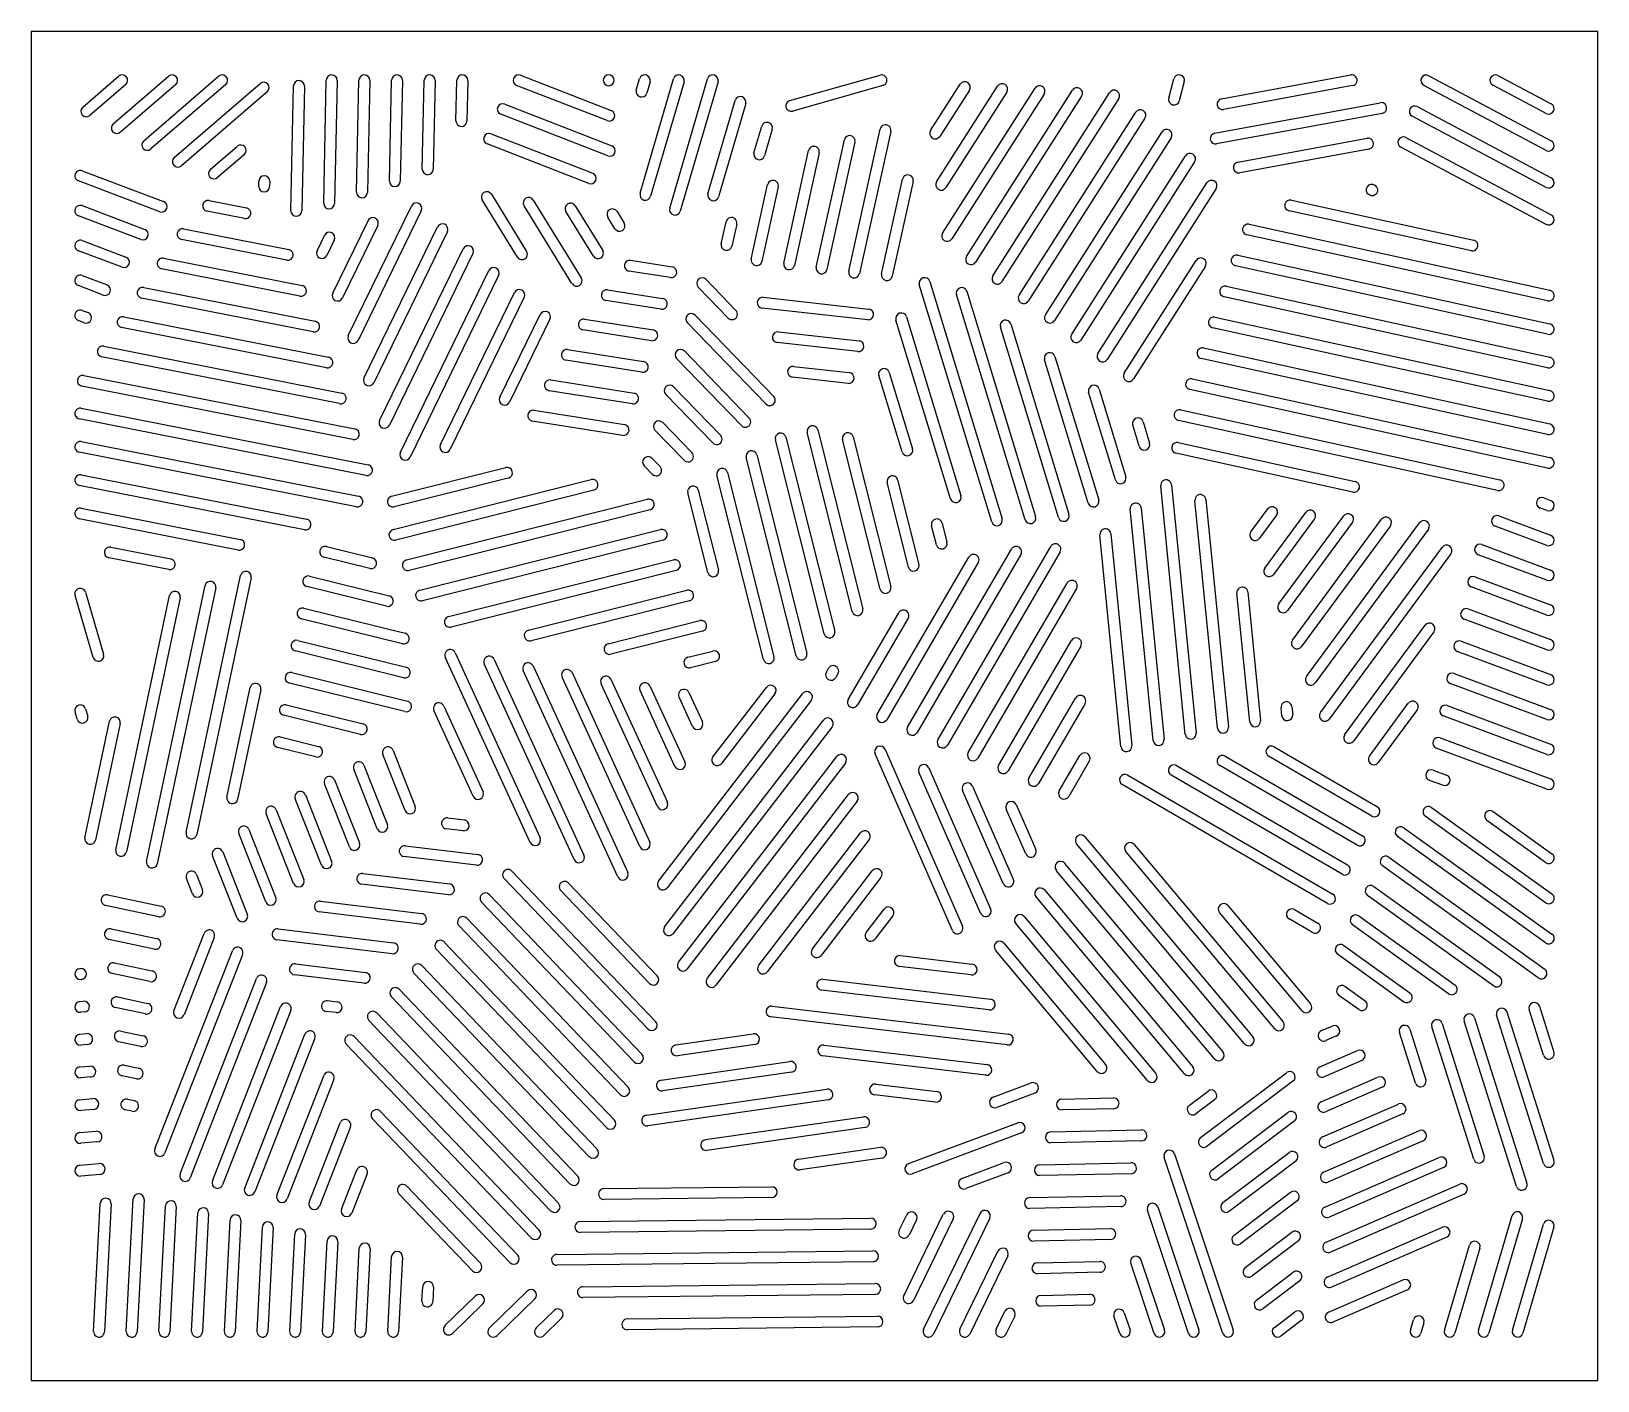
# Model space of a CAD drawing. Header units: inches. Extents: x 0 to 36, y 0 to 31.
import ezdxf

# ---------------------------------------------------------------- set-up
doc = ezdxf.new("R2010")
doc.units = ezdxf.units.IN
doc.layers.add('PROFILE', color=1, linetype='Continuous')
doc.layers.add('SLOTS', color=3, linetype='Continuous')

msp = doc.modelspace()

# ---------------------------------------------------------------- linework, layer by layer
at = {"layer": 'PROFILE'}
msp.add_lwpolyline([(0, 0), (36, 0), (36, 31), (0, 31)], close=True, dxfattribs=at)
at = {"layer": 'SLOTS'}
for p, q in [((1.181, 29.258), (2.007, 29.97)), ((1.882, 28.873), (3.155, 29.97)), ((2.584, 28.487), (4.304, 29.97)), ((11.245, 29.992), (13.328, 29.181)), ((13.314, 29.992), (13.316, 29.991)), ((13.905, 29.651), (13.98, 29.91)), ((13.994, 27.28), (14.761, 29.91)), ((14.674, 26.937), (15.543, 29.91)), ((17.431, 29.41), (19.506, 29.995)), ((26.142, 29.465), (26.257, 29.906)), ((27.355, 29.451), (30.323, 29.998)), ((32.118, 29.98), (34.934, 28.485)), ((33.708, 29.985), (34.934, 29.335)), ((2.17, 29.78), (1.344, 29.069)), ((3.319, 29.78), (2.046, 28.683)), ((4.468, 29.78), (2.747, 28.298)), ((3.286, 28.102), (5.259, 29.802)), ((5.422, 29.613), (3.449, 27.912)), ((5.965, 26.878), (6.027, 29.746)), ((6.277, 29.74), (6.215, 26.873)), ((6.719, 27.05), (6.78, 29.878)), ((7.03, 29.872), (6.969, 27.044)), ((7.475, 27.305), (7.53, 29.878)), ((7.78, 29.872), (7.725, 27.299)), ((8.23, 27.56), (8.28, 29.878)), ((8.53, 29.872), (8.48, 27.554)), ((8.986, 27.835), (9.03, 29.878)), ((9.28, 29.872), (9.236, 27.829)), ((9.76, 28.944), (9.781, 29.878)), ((10.031, 29.872), (10.01, 28.939)), ((13.237, 28.948), (11.154, 29.758)), ((13.225, 29.758), (13.223, 29.758)), ((14.22, 29.84), (14.145, 29.581)), ((15.001, 29.84), (14.234, 27.21)), ((15.783, 29.84), (14.914, 26.867)), ((19.574, 29.755), (17.499, 29.169)), ((20.669, 28.721), (21.349, 29.787)), ((20.807, 27.543), (22.209, 29.74)), ((21.559, 29.652), (20.879, 28.587)), ((20.945, 26.366), (23.069, 29.694)), ((22.419, 29.606), (21.018, 27.409)), ((23.28, 29.559), (21.156, 26.231)), ((21.493, 25.83), (23.929, 29.648)), ((22.097, 25.383), (24.782, 29.59)), ((26.499, 29.844), (26.384, 29.402)), ((30.368, 29.752), (27.4, 29.205)), ((34.816, 28.265), (32.001, 29.759)), ((34.816, 29.114), (33.591, 29.765)), ((10.881, 29.328), (13.34, 28.372)), ((15.552, 27.267), (16.179, 29.412)), ((16.419, 29.342), (15.792, 27.197)), ((24.14, 29.513), (21.704, 25.696)), ((24.993, 29.456), (22.308, 25.249)), ((27.197, 28.659), (31.002, 29.361)), ((31.855, 29.271), (34.934, 27.636)), ((13.249, 28.139), (10.79, 29.095)), ((16.609, 28.21), (16.787, 28.82)), ((22.702, 24.936), (25.385, 29.141)), ((25.596, 29.006), (22.913, 24.802)), ((31.048, 29.115), (27.243, 28.413)), ((34.816, 27.416), (31.738, 29.05)), ((10.567, 28.646), (12.902, 27.738)), ((17.027, 28.75), (16.849, 28.14)), ((18.041, 25.581), (18.686, 28.507)), ((18.93, 28.453), (18.285, 25.527)), ((18.789, 25.487), (19.509, 28.755)), ((19.753, 28.701), (19.033, 25.433)), ((23.306, 24.489), (25.988, 28.692)), ((26.199, 28.557), (23.517, 24.355)), ((27.728, 27.994), (30.699, 28.542)), ((31.592, 28.561), (34.934, 26.787)), ((4.119, 27.83), (4.732, 28.358)), ((4.896, 28.169), (4.282, 27.64)), ((12.811, 27.505), (10.476, 28.413)), ((17.294, 25.675), (17.863, 28.26)), ((18.108, 28.206), (17.538, 25.621)), ((23.911, 24.042), (26.525, 28.14)), ((30.744, 28.296), (27.773, 27.749)), ((34.816, 26.566), (31.475, 28.341)), ((1.169, 27.797), (3.041, 27.089)), ((26.736, 28.005), (24.122, 23.908)), ((2.953, 26.855), (1.081, 27.563)), ((5.227, 27.439), (5.23, 27.56)), ((5.48, 27.554), (5.477, 27.434)), ((16.547, 25.769), (16.923, 27.479)), ((17.168, 27.425), (16.791, 25.715)), ((19.543, 25.427), (20.023, 27.604)), ((20.267, 27.551), (19.787, 25.373)), ((24.515, 23.595), (27.02, 27.52)), ((27.231, 27.386), (24.726, 23.461)), ((30.83, 27.48), (30.849, 27.476)), ((4.086, 27.113), (4.947, 26.944)), ((11.171, 25.813), (10.362, 27.126)), ((10.575, 27.257), (11.383, 25.944)), ((11.537, 27.125), (12.639, 25.336)), ((28.96, 27.122), (33.151, 26.203)), ((30.795, 27.232), (30.777, 27.236)), ((2.519, 26.217), (1.081, 26.761)), ((1.169, 26.995), (2.608, 26.451)), ((4.898, 26.698), (4.038, 26.868)), ((6.926, 24.985), (7.738, 26.65)), ((7.285, 24.01), (8.736, 26.987)), ((8.961, 26.877), (7.51, 23.9)), ((12.426, 25.205), (11.324, 26.994)), ((12.919, 25.835), (12.286, 26.862)), ((12.499, 26.993), (13.132, 25.966)), ((13.412, 26.465), (13.248, 26.73)), ((13.461, 26.862), (13.624, 26.596)), ((33.098, 25.958), (28.907, 26.878)), ((3.5, 26.464), (5.919, 25.988)), ((6.567, 25.96), (6.739, 26.313)), ((7.962, 26.54), (7.151, 24.875)), ((7.645, 23.035), (9.338, 26.509)), ((9.562, 26.4), (7.87, 22.926)), ((15.856, 26.12), (15.967, 26.626)), ((16.212, 26.572), (16.1, 26.066)), ((34.848, 24.807), (27.936, 26.323)), ((27.989, 26.568), (34.902, 25.051)), ((2.085, 25.579), (1.081, 25.959)), ((1.169, 26.193), (2.174, 25.813)), ((5.87, 25.743), (3.451, 26.219)), ((6.964, 26.203), (6.792, 25.85)), ((8.004, 22.06), (9.927, 26.005)), ((3.041, 25.79), (6.222, 25.164)), ((10.151, 25.896), (8.229, 21.951)), ((13.774, 25.739), (14.729, 25.588)), ((25.12, 23.148), (26.772, 25.738)), ((26.983, 25.603), (25.33, 23.014)), ((34.848, 24.039), (27.674, 25.613)), ((27.727, 25.857), (34.902, 24.283)), ((1.169, 25.391), (1.74, 25.175)), ((6.174, 24.918), (2.993, 25.545)), ((8.482, 21.329), (10.515, 25.502)), ((10.74, 25.392), (8.707, 21.22)), ((14.69, 25.341), (13.735, 25.492)), ((15.507, 25.299), (16.195, 24.588)), ((20.648, 25.253), (22.312, 19.801)), ((1.651, 24.942), (1.081, 25.157)), ((6.478, 24.094), (2.534, 24.871)), ((2.582, 25.116), (6.526, 24.339)), ((9.403, 21.507), (11.104, 24.998)), ((11.329, 24.889), (9.628, 21.397)), ((13.246, 25.063), (14.51, 24.863)), ((16.016, 24.414), (15.327, 25.125)), ((16.822, 24.889), (19.249, 24.62)), ((22.073, 19.728), (20.409, 25.18)), ((22.841, 19.78), (21.262, 24.954)), ((21.501, 25.027), (23.08, 19.853)), ((34.848, 23.271), (27.412, 24.903)), ((27.465, 25.147), (34.902, 23.515)), ((1.169, 24.589), (1.306, 24.538)), ((10.767, 22.593), (11.693, 24.494)), ((14.471, 24.616), (13.207, 24.816)), ((19.222, 24.372), (16.795, 24.641)), ((1.217, 24.304), (1.081, 24.355)), ((6.782, 23.27), (2.075, 24.196)), ((2.123, 24.442), (6.83, 23.515)), ((11.918, 24.385), (10.991, 22.484)), ((14.252, 23.892), (12.678, 24.14)), ((12.717, 24.387), (14.291, 24.139)), ((16.884, 22.439), (15.079, 24.304)), ((15.259, 24.477), (17.063, 22.613)), ((21.126, 20.262), (19.873, 24.368)), ((20.112, 24.441), (21.365, 20.335)), ((23.61, 19.831), (22.275, 24.205)), ((22.514, 24.278), (23.849, 19.904)), ((34.848, 22.503), (27.15, 24.192)), ((27.204, 24.436), (34.902, 22.747)), ((1.665, 23.768), (7.134, 22.691)), ((18.996, 23.642), (17.143, 23.848)), ((17.171, 24.096), (19.024, 23.891)), ((7.086, 22.446), (1.616, 23.522)), ((14.033, 23.167), (12.287, 23.442)), ((12.326, 23.689), (14.072, 23.414)), ((16.32, 21.942), (14.83, 23.482)), ((15.01, 23.656), (16.5, 22.116)), ((24.293, 20.163), (23.287, 23.456)), ((23.527, 23.529), (24.532, 20.236)), ((34.848, 21.735), (26.888, 23.482)), ((26.942, 23.726), (34.902, 21.979)), ((1.206, 23.094), (7.438, 21.867)), ((18.771, 22.913), (17.492, 23.054)), ((17.52, 23.303), (18.798, 23.161)), ((20.013, 21.338), (19.478, 23.091)), ((19.717, 23.164), (20.252, 21.411)), ((7.389, 21.622), (1.158, 22.848)), ((13.814, 22.442), (11.9, 22.744)), ((11.939, 22.991), (13.853, 22.689)), ((14.762, 22.834), (15.841, 21.719)), ((24.915, 20.693), (24.3, 22.707)), ((24.539, 22.78), (25.154, 20.766)), ((34.848, 20.967), (26.626, 22.771)), ((26.68, 23.016), (34.902, 21.212)), ((1.149, 22.34), (7.741, 21.043)), ((15.662, 21.545), (14.582, 22.66)), ((7.693, 20.797), (1.101, 22.095)), ((13.595, 21.718), (11.513, 22.046)), ((11.552, 22.293), (13.634, 21.965)), ((14.513, 22.012), (15.183, 21.321)), ((25.552, 22.031), (25.702, 21.539)), ((33.698, 20.452), (26.365, 22.061)), ((26.418, 22.305), (33.752, 20.696)), ((15.003, 21.147), (14.334, 21.838)), ((18.223, 17.161), (17.101, 21.613)), ((17.343, 21.674), (18.466, 17.222)), ((18.868, 17.671), (17.832, 21.782)), ((18.074, 21.843), (19.111, 17.732)), ((19.513, 18.182), (18.646, 21.622)), ((18.888, 21.683), (19.755, 18.243)), ((25.463, 21.466), (25.313, 21.959)), ((7.471, 20.077), (1.101, 21.331)), ((1.149, 21.576), (7.519, 20.322)), ((16.672, 21.269), (17.821, 16.711)), ((30.374, 20.413), (26.307, 21.306)), ((26.36, 21.55), (30.428, 20.657)), ((8.277, 20.318), (10.902, 20.979)), ((14.271, 20.825), (14.085, 21.017)), ((14.265, 21.191), (14.45, 20.999)), ((17.579, 16.65), (16.43, 21.208)), ((6.278, 19.547), (1.101, 20.566)), ((1.149, 20.812), (6.326, 19.792)), ((8.313, 19.554), (12.868, 20.7)), ((10.963, 20.736), (8.338, 20.076)), ((16.825, 16.57), (15.758, 20.802)), ((16.001, 20.863), (17.068, 16.631)), ((20.158, 18.692), (19.669, 20.632)), ((19.911, 20.693), (20.4, 18.753)), ((26.523, 14.849), (25.958, 20.556)), ((26.206, 20.581), (26.772, 14.874)), ((12.929, 20.457), (8.374, 19.312)), ((8.62, 18.858), (14.161, 20.252)), ((15.549, 18.564), (15.087, 20.397)), ((15.33, 20.458), (15.792, 18.625)), ((27.263, 14.992), (26.745, 20.22)), ((26.993, 20.245), (27.512, 15.016)), ((34.759, 20.284), (34.919, 20.224)), ((4.753, 19.083), (1.101, 19.802)), ((1.149, 20.047), (4.801, 19.328)), ((14.222, 20.009), (8.681, 18.615)), ((25.784, 14.707), (25.256, 20.027)), ((25.505, 20.052), (26.033, 14.731)), ((28.029, 19.501), (28.418, 20.029)), ((28.619, 19.881), (28.23, 19.353)), ((28.348, 18.67), (29.29, 19.949)), ((29.492, 19.801), (28.55, 18.522)), ((28.668, 17.84), (30.163, 19.869)), ((33.73, 19.866), (34.919, 19.424)), ((34.831, 19.99), (34.672, 20.049)), ((8.927, 18.162), (14.462, 19.554)), ((20.803, 19.202), (20.692, 19.642)), ((20.934, 19.704), (21.045, 19.264)), ((24.81, 19.459), (25.293, 14.589)), ((30.364, 19.721), (28.869, 17.691)), ((28.988, 17.009), (31.035, 19.789)), ((31.236, 19.641), (29.189, 16.861)), ((29.307, 16.178), (31.907, 19.709)), ((32.109, 19.56), (29.509, 16.03)), ((34.831, 19.19), (33.643, 19.632)), ((1.828, 19.149), (3.206, 18.878)), ((6.781, 19.163), (7.842, 18.901)), ((14.523, 19.312), (8.988, 17.919)), ((20.141, 15.017), (22.526, 19.105)), ((20.838, 14.724), (23.429, 19.166)), ((25.044, 14.564), (24.561, 19.435)), ((29.627, 15.348), (32.424, 19.145)), ((33.34, 19.211), (34.919, 18.624)), ((3.157, 18.633), (1.78, 18.904)), ((7.782, 18.658), (6.721, 18.92)), ((9.59, 17.555), (14.763, 18.856)), ((19.444, 15.311), (21.549, 18.92)), ((21.765, 18.794), (19.66, 15.185)), ((22.742, 18.979), (20.357, 14.891)), ((23.645, 19.04), (21.054, 14.598)), ((32.625, 18.997), (29.828, 15.199)), ((34.831, 18.39), (33.253, 18.976)), ((3.558, 12.599), (4.809, 18.496)), ((5.054, 18.444), (3.803, 12.547)), ((6.394, 18.486), (8.224, 18.034)), ((14.824, 18.614), (9.651, 17.313)), ((33.18, 18.47), (34.919, 17.824)), ((1.421, 16.618), (1.005, 18.042)), ((1.245, 18.112), (1.661, 16.688)), ((1.94, 12.199), (3.178, 18.036)), ((2.649, 11.928), (3.994, 18.266)), ((4.238, 18.214), (2.894, 11.876)), ((8.164, 17.791), (6.334, 18.243)), ((11.424, 17.243), (15.063, 18.159)), ((21.535, 14.43), (23.806, 18.324)), ((24.022, 18.198), (21.751, 14.304)), ((28.002, 15.134), (27.709, 18.096)), ((27.958, 18.121), (28.251, 15.159)), ((34.831, 17.59), (33.093, 18.236)), ((3.423, 17.984), (2.185, 12.147)), ((6.26, 17.746), (8.589, 17.171)), ((15.124, 17.916), (11.485, 17.001)), ((18.773, 15.649), (19.936, 17.643)), ((33.02, 17.73), (34.919, 17.024)), ((8.53, 16.928), (6.2, 17.504)), ((13.258, 16.931), (15.364, 17.461)), ((20.152, 17.517), (18.989, 15.523)), ((30.185, 14.841), (32.036, 17.354)), ((34.831, 16.789), (32.933, 17.495)), ((6.125, 17.007), (8.616, 16.392)), ((15.425, 17.218), (13.319, 16.689)), ((22.232, 14.136), (23.904, 17.003)), ((32.238, 17.206), (30.387, 14.692)), ((32.859, 16.989), (34.919, 16.224)), ((8.556, 16.149), (6.065, 16.764)), ((11.467, 12.366), (9.514, 16.62)), ((9.741, 16.724), (11.695, 12.471)), ((10.637, 16.572), (12.702, 12.074)), ((15.092, 16.619), (15.665, 16.763)), ((24.12, 16.877), (22.448, 14.01)), ((34.831, 15.989), (32.772, 16.755)), ((5.99, 16.268), (8.643, 15.613)), ((12.475, 11.97), (10.409, 16.467)), ((13.482, 11.574), (11.305, 16.315)), ((11.532, 16.419), (13.709, 11.678)), ((12.427, 16.267), (14.215, 12.374)), ((15.726, 16.521), (15.153, 16.377)), ((18.272, 16.279), (18.323, 16.366)), ((18.539, 16.24), (18.488, 16.153)), ((32.699, 16.248), (34.919, 15.423)), ((4.496, 13.407), (5.03, 15.923)), ((5.275, 15.872), (4.741, 13.355)), ((8.583, 15.37), (5.93, 16.025)), ((13.988, 12.27), (12.2, 16.163)), ((14.39, 13.19), (13.095, 16.011)), ((13.322, 16.115), (14.618, 13.294)), ((14.793, 14.111), (13.99, 15.858)), ((14.218, 15.963), (15.02, 14.215)), ((15.666, 14.33), (16.894, 15.928)), ((34.831, 15.189), (32.612, 16.014)), ((5.856, 15.529), (7.625, 15.092)), ((9.478, 15.5), (10.383, 13.529)), ((14.417, 11.475), (17.728, 15.782)), ((17.926, 15.63), (14.615, 11.322)), ((15.196, 15.031), (14.886, 15.706)), ((15.113, 15.81), (15.423, 15.135)), ((17.092, 15.776), (15.864, 14.178)), ((22.929, 13.843), (24.002, 15.682)), ((24.218, 15.556), (23.145, 13.717)), ((28.973, 15.483), (28.991, 15.302)), ((30.754, 14.349), (31.648, 15.563)), ((32.539, 15.508), (34.919, 14.623)), ((1.055, 15.195), (1.005, 15.365)), ((1.232, 12.473), (1.799, 15.149)), ((1.245, 15.435), (1.295, 15.265)), ((7.565, 14.849), (5.796, 15.286)), ((10.156, 13.425), (9.251, 15.396)), ((14.556, 10.425), (18.209, 15.177)), ((28.742, 15.277), (28.724, 15.458)), ((31.85, 15.415), (30.956, 14.2)), ((34.831, 14.389), (32.452, 15.274)), ((2.044, 15.097), (1.476, 12.421)), ((5.721, 14.789), (6.6, 14.572)), ((18.407, 15.025), (14.755, 10.273)), ((32.379, 14.767), (34.919, 13.823)), ((6.541, 14.329), (5.661, 14.547)), ((8.314, 14.481), (8.824, 13.192)), ((21.174, 10.342), (19.393, 14.403)), ((19.622, 14.503), (21.403, 10.442)), ((28.564, 14.563), (30.936, 13.187)), ((34.831, 13.589), (32.291, 14.533)), ((7.951, 12.681), (7.41, 14.049)), ((7.642, 14.14), (8.183, 12.773)), ((8.591, 13.1), (8.081, 14.389)), ((14.877, 9.611), (18.511, 14.339)), ((18.709, 14.187), (15.075, 9.459)), ((20.626, 14.08), (22.048, 10.839)), ((23.626, 13.549), (24.1, 14.361)), ((24.316, 14.235), (23.842, 13.423)), ((26.32, 14.131), (30.253, 11.849)), ((30.469, 12.302), (27.317, 14.131)), ((27.442, 14.347), (30.595, 12.518)), ((30.811, 12.971), (28.438, 14.347)), ((7.31, 12.262), (6.738, 13.708)), ((6.97, 13.8), (7.543, 12.354)), ((21.819, 10.739), (20.397, 13.98)), ((29.787, 10.964), (25.073, 13.698)), ((25.198, 13.914), (29.912, 11.18)), ((30.128, 11.633), (26.195, 13.914)), ((32.44, 13.678), (32.131, 13.792)), ((32.218, 14.027), (32.527, 13.912)), ((6.669, 11.842), (6.066, 13.367)), ((6.299, 13.459), (6.902, 11.934)), ((15.534, 9.236), (18.783, 13.463)), ((22.339, 11.42), (21.402, 13.556)), ((21.631, 13.657), (22.568, 11.52)), ((6.029, 11.423), (5.395, 13.026)), ((5.627, 13.118), (6.261, 11.515)), ((18.982, 13.311), (15.732, 9.083)), ((22.859, 12.1), (22.406, 13.133)), ((22.635, 13.234), (23.088, 12.201)), ((34.802, 10.981), (32.036, 12.967)), ((32.182, 13.17), (34.948, 11.184)), ((33.6, 13.075), (34.948, 12.107)), ((5, 12.665), (5.62, 11.096)), ((9.922, 12.633), (9.539, 12.68)), ((9.569, 12.928), (9.952, 12.881)), ((31.545, 12.704), (34.948, 10.261)), ((34.802, 11.904), (33.454, 12.872)), ((5.388, 11.004), (4.767, 12.573)), ((8.596, 12.291), (10.261, 12.088)), ((16.717, 9.544), (19.056, 12.587)), ((19.254, 12.435), (16.915, 9.392)), ((27.886, 7.738), (24.025, 12.335)), ((24.216, 12.496), (28.077, 7.899)), ((25.347, 12.316), (28.769, 8.241)), ((34.802, 10.058), (31.399, 12.501)), ((4.732, 10.623), (4.166, 12.055)), ((4.398, 12.147), (4.964, 10.715)), ((10.231, 11.84), (8.565, 12.042)), ((23.749, 11.885), (27.386, 7.556)), ((28.578, 8.08), (25.155, 12.155)), ((31.2, 12.028), (34.782, 9.457)), ((3.702, 11.188), (3.564, 11.537)), ((3.796, 11.629), (3.934, 11.28)), ((7.622, 11.654), (9.615, 11.411)), ((14.169, 8.08), (10.866, 11.536)), ((11.046, 11.709), (14.349, 8.253)), ((17.952, 9.921), (19.328, 11.711)), ((19.527, 11.559), (18.151, 9.768)), ((27.194, 7.395), (23.558, 11.724)), ((34.636, 9.254), (31.054, 11.825)), ((1.757, 11.165), (2.982, 10.903)), ((9.585, 11.163), (7.592, 11.405)), ((10.528, 11.165), (14.033, 7.498)), ((14.206, 9.127), (12.167, 11.26)), ((12.348, 11.433), (14.387, 9.3)), ((23.283, 11.275), (26.694, 7.213)), ((30.856, 11.352), (33.75, 9.274)), ((2.93, 10.659), (1.705, 10.92)), ((6.648, 11.016), (8.97, 10.734)), ((13.853, 7.325), (10.348, 10.993)), ((19.188, 10.297), (19.601, 10.835)), ((26.503, 7.053), (23.091, 11.114)), ((27.501, 10.917), (29.399, 8.658)), ((29.032, 10.823), (29.571, 10.511)), ((33.604, 9.071), (30.71, 11.149)), ((8.94, 10.486), (6.618, 10.768)), ((13.537, 6.571), (9.83, 10.449)), ((10.01, 10.622), (13.717, 6.743)), ((19.799, 10.682), (19.386, 10.145)), ((25.657, 6.894), (22.625, 10.503)), ((22.816, 10.664), (25.848, 7.054)), ((29.207, 8.497), (27.31, 10.756)), ((29.445, 10.295), (28.907, 10.607)), ((32.572, 8.889), (30.365, 10.473)), ((30.511, 10.676), (32.718, 9.092)), ((2.827, 9.914), (1.78, 10.137)), ((1.832, 10.382), (2.879, 10.158)), ((3.276, 8.499), (3.971, 10.276)), ((4.204, 10.185), (3.509, 8.408)), ((8.294, 9.809), (5.644, 10.131)), ((5.674, 10.379), (8.324, 10.057)), ((2.839, 5.323), (4.621, 9.877)), ((4.853, 9.786), (3.072, 5.232)), ((13.221, 5.816), (9.311, 9.906)), ((9.492, 10.078), (13.401, 5.988)), ((19.976, 9.767), (21.626, 9.571)), ((24.5, 7.105), (22.158, 9.893)), ((22.349, 10.054), (24.691, 7.266)), ((31.54, 8.707), (30.02, 9.798)), ((30.166, 10.001), (31.686, 8.91)), ((1.115, 9.465), (1.13, 9.466)), ((1.907, 9.599), (2.777, 9.413)), ((6.075, 9.575), (7.679, 9.38)), ((12.823, 5.146), (8.793, 9.362)), ((8.974, 9.535), (13.004, 5.319)), ((21.597, 9.323), (19.947, 9.518)), ((1.151, 9.217), (1.135, 9.215)), ((2.725, 9.169), (1.855, 9.354)), ((3.42, 4.75), (5.176, 9.237)), ((5.408, 9.146), (3.653, 4.659)), ((7.649, 9.132), (6.045, 9.327)), ((18.192, 9.223), (22.043, 8.766)), ((30.197, 9.055), (30.654, 8.727)), ((1.115, 8.712), (1.202, 8.719)), ((1.982, 8.816), (2.674, 8.668)), ((6.807, 8.731), (7.033, 8.703)), ((12.379, 4.525), (8.275, 8.819)), ((8.456, 8.992), (12.56, 4.698)), ((22.014, 8.518), (18.163, 8.975)), ((30.508, 8.524), (30.051, 8.852)), ((1.223, 8.47), (1.135, 8.463)), ((2.622, 8.424), (1.93, 8.571)), ((4.162, 4.588), (5.73, 8.597)), ((5.963, 8.506), (4.395, 4.497)), ((7.003, 8.455), (6.777, 8.482)), ((7.938, 8.448), (12.116, 4.077)), ((22.431, 7.713), (16.997, 8.358)), ((17.027, 8.606), (22.46, 7.962)), ((33.171, 8.339), (34.374, 4.538)), ((34.756, 4.989), (33.678, 8.395)), ((33.916, 8.47), (34.994, 5.065)), ((34.756, 7.475), (34.423, 8.527)), ((34.661, 8.602), (34.994, 7.55)), ((1.115, 7.959), (1.274, 7.973)), ((2.057, 8.033), (2.572, 7.923)), ((4.904, 4.426), (6.285, 7.957)), ((11.935, 3.904), (7.757, 8.276)), ((14.812, 7.712), (16.592, 7.97)), ((29.652, 8.042), (29.897, 8.148)), ((31.811, 6.838), (31.443, 8)), ((31.681, 8.075), (32.049, 6.913)), ((33.152, 5.085), (32.188, 8.132)), ((32.426, 8.207), (33.39, 5.161)), ((34.136, 4.462), (32.933, 8.263)), ((1.294, 7.723), (1.135, 7.71)), ((2.519, 7.679), (2.005, 7.788)), ((6.518, 7.866), (5.137, 4.335)), ((11.491, 3.283), (7.239, 7.732)), ((7.42, 7.905), (11.672, 3.456)), ((16.628, 7.722), (14.848, 7.465)), ((18.217, 7.71), (21.963, 7.265)), ((29.617, 7.209), (30.481, 7.584)), ((29.997, 7.919), (29.752, 7.813)), ((1.115, 7.207), (1.345, 7.226)), ((2.133, 7.25), (2.469, 7.178)), ((14.474, 6.905), (17.436, 7.334)), ((21.934, 7.017), (18.187, 7.461)), ((30.581, 7.354), (29.717, 6.98)), ((1.366, 6.977), (1.135, 6.958)), ((2.417, 6.934), (2.081, 7.006)), ((5.646, 4.265), (6.719, 7.007)), ((6.952, 6.916), (5.879, 4.174)), ((17.472, 7.086), (14.51, 6.658)), ((22.103, 6.514), (22.979, 6.842)), ((26.873, 5.584), (28.845, 7.076)), ((28.996, 6.877), (27.024, 5.384)), ((29.645, 6.404), (30.951, 6.97)), ((14.137, 6.099), (18.28, 6.698)), ((20.779, 6.399), (19.377, 6.565)), ((19.407, 6.813), (20.809, 6.647)), ((23.066, 6.607), (22.19, 6.279)), ((23.684, 6.471), (24.874, 6.497)), ((26.616, 6.33), (27.044, 6.654)), ((31.05, 6.741), (29.745, 6.174)), ((1.115, 6.454), (1.417, 6.479)), ((1.438, 6.23), (1.135, 6.205)), ((2.314, 6.189), (2.156, 6.223)), ((2.208, 6.467), (2.366, 6.433)), ((8.024, 6.187), (11.18, 2.885)), ((18.316, 6.451), (14.173, 5.851)), ((24.879, 6.247), (23.689, 6.221)), ((27.195, 6.454), (26.767, 6.131)), ((27.13, 4.837), (28.877, 6.16)), ((29.673, 5.598), (31.421, 6.356)), ((31.52, 6.127), (29.773, 5.369)), ((6.388, 4.103), (7.101, 5.924)), ((7.333, 5.833), (6.621, 4.012)), ((11, 2.712), (7.844, 6.014)), ((15.492, 5.537), (19.124, 6.062)), ((19.159, 5.815), (15.528, 5.29)), ((20.16, 4.986), (22.67, 5.925)), ((29.028, 5.961), (27.28, 4.638)), ((1.115, 5.702), (1.489, 5.733)), ((1.509, 5.484), (1.135, 5.453)), ((22.758, 5.691), (20.247, 4.751)), ((23.429, 5.716), (25.511, 5.76)), ((25.517, 5.51), (23.435, 5.466)), ((29.701, 4.793), (31.891, 5.743)), ((31.99, 5.513), (29.801, 4.564)), ((17.633, 5.089), (19.514, 5.361)), ((19.55, 5.114), (17.669, 4.842)), ((27.387, 1.085), (26.035, 5.13)), ((26.272, 5.209), (27.625, 1.165)), ((27.386, 4.091), (28.909, 5.244)), ((29.06, 5.044), (27.537, 3.892)), ((29.73, 3.988), (32.36, 5.129)), ((1.115, 4.949), (1.561, 4.986)), ((1.581, 4.737), (1.135, 4.7)), ((7.13, 3.941), (7.482, 4.841)), ((7.715, 4.75), (7.363, 3.85)), ((21.39, 4.645), (22.361, 5.009)), ((22.449, 4.775), (21.478, 4.411)), ((23.175, 4.96), (25.273, 5.005)), ((25.278, 4.755), (23.18, 4.71)), ((32.46, 4.9), (29.829, 3.758)), ((8.63, 4.468), (10.323, 2.696)), ((13.159, 4.413), (17.017, 4.456)), ((27.643, 3.345), (28.941, 4.327)), ((29.758, 3.182), (32.83, 4.515)), ((1.432, 1.131), (1.584, 4.074)), ((1.833, 4.061), (1.681, 1.119)), ((2.183, 1.131), (2.34, 4.177)), ((2.59, 4.164), (2.432, 1.119)), ((2.934, 1.131), (3.082, 4.015)), ((3.332, 4.002), (3.183, 1.119)), ((10.143, 2.523), (8.449, 4.296)), ((17.019, 4.206), (13.162, 4.163)), ((22.946, 4.205), (25.035, 4.249)), ((25.04, 3.999), (22.951, 3.955)), ((25.888, 3.992), (26.834, 1.165)), ((29.092, 4.128), (27.794, 3.145)), ((32.93, 4.286), (29.857, 2.953)), ((3.685, 1.131), (3.825, 3.853)), ((4.075, 3.84), (3.934, 1.119)), ((4.436, 1.131), (4.568, 3.691)), ((4.817, 3.678), (4.685, 1.119)), ((12.619, 3.657), (19.292, 3.732)), ((19.947, 3.455), (20.119, 3.808)), ((20.05, 1.951), (20.961, 3.825)), ((20.343, 3.698), (20.172, 3.346)), ((21.186, 3.716), (20.274, 1.842)), ((20.508, 1.18), (21.804, 3.843)), ((22.029, 3.733), (20.733, 1.07)), ((26.597, 1.085), (25.651, 3.913)), ((33.261, 1.16), (34.031, 3.791)), ((34.271, 3.72), (33.501, 1.09)), ((5.187, 1.131), (5.31, 3.529)), ((5.56, 3.516), (5.436, 1.119)), ((5.938, 1.131), (6.053, 3.367)), ((6.303, 3.354), (6.187, 1.119)), ((19.295, 3.482), (12.622, 3.407)), ((23.033, 3.457), (24.796, 3.494)), ((24.802, 3.244), (23.039, 3.207)), ((27.899, 2.598), (28.973, 3.411)), ((29.786, 2.377), (32.432, 3.525)), ((32.531, 3.295), (29.885, 2.148)), ((34.042, 1.16), (34.755, 3.595)), ((34.995, 3.525), (34.282, 1.09)), ((6.689, 1.131), (6.796, 3.205)), ((7.045, 3.193), (6.938, 1.119)), ((7.44, 1.131), (7.538, 3.044)), ((7.788, 3.031), (7.689, 1.119)), ((12.078, 2.901), (19.343, 2.982)), ((21.342, 1.18), (22.216, 2.976)), ((29.124, 3.211), (28.05, 2.399)), ((32.479, 1.16), (33.052, 3.116)), ((33.292, 3.046), (32.719, 1.09)), ((8.191, 1.131), (8.279, 2.852)), ((8.529, 2.839), (8.44, 1.119)), ((19.346, 2.732), (12.081, 2.651)), ((22.441, 2.867), (21.567, 1.07)), ((23.121, 2.708), (24.558, 2.739)), ((25.806, 1.085), (25.267, 2.696)), ((25.504, 2.776), (26.043, 1.165)), ((8.977, 1.827), (8.995, 2.16)), ((12.675, 2.158), (19.394, 2.233)), ((24.563, 2.489), (23.126, 2.458)), ((28.156, 1.852), (29.005, 2.494)), ((29.156, 2.295), (28.307, 1.652)), ((29.814, 1.572), (31.527, 2.315)), ((9.244, 2.147), (9.227, 1.814)), ((9.507, 1.265), (10.204, 1.944)), ((10.53, 1.215), (11.397, 2.059)), ((11.571, 1.88), (10.705, 1.035)), ((19.397, 1.983), (12.678, 1.908)), ((23.208, 1.96), (24.32, 1.984)), ((31.627, 2.086), (29.913, 1.342)), ((10.379, 1.765), (9.682, 1.086)), ((11.605, 1.215), (12.014, 1.613)), ((13.697, 1.419), (19.446, 1.483)), ((22.176, 1.18), (22.377, 1.593)), ((22.602, 1.484), (22.401, 1.07)), ((24.325, 1.734), (23.213, 1.71)), ((25.015, 1.085), (24.883, 1.479)), ((25.12, 1.559), (25.252, 1.165)), ((28.57, 1.225), (29.037, 1.578)), ((12.188, 1.434), (11.779, 1.035)), ((19.448, 1.233), (13.7, 1.169)), ((29.188, 1.379), (28.721, 1.025)), ((31.698, 1.16), (31.767, 1.397)), ((32.007, 1.327), (31.938, 1.09))]:
    msp.add_line(p, q, dxfattribs=at)
for centre, start, end in [((2.088, 29.875), -49.2459, 130.7541), ((3.237, 29.875), -49.2459, 130.7541), ((4.386, 29.875), -49.2459, 130.7541), ((6.905, 29.875), -1.2338, 178.7662), ((7.655, 29.875), -1.2338, 178.7662), ((8.405, 29.875), -1.2338, 178.7662), ((9.155, 29.875), -1.2338, 178.7662), ((9.906, 29.875), -1.2338, 178.7662), ((11.199, 29.875), 68.7514, 248.7514), ((13.269, 29.875), 68.7514, 248.7514), ((13.271, 29.874), -111.2486, 68.7514), ((14.1, 29.875), -16.2794, 163.7206), ((14.881, 29.875), -16.2794, 163.7206), ((15.663, 29.875), -16.2794, 163.7206), ((19.54, 29.875), -74.2461, 105.7539), ((26.378, 29.875), -14.5957, 165.4043), ((30.346, 29.875), -79.5581, 100.4419), ((32.06, 29.87), 62.037, 242.037), ((33.649, 29.875), 62.037, 242.037), ((5.341, 29.708), -49.2459, 130.7541), ((6.152, 29.743), -1.2338, 178.7662), ((14.025, 29.616), 163.7206, 343.7206), ((21.454, 29.719), -32.5425, 147.4575), ((22.314, 29.673), -32.5425, 147.4575), ((23.174, 29.627), -32.5425, 147.4575), ((24.034, 29.58), -32.5425, 147.4575), ((24.887, 29.523), -32.5425, 147.4575), ((1.262, 29.163), 130.7541, 310.7541), ((10.835, 29.212), 68.7514, 248.7514), ((13.283, 29.065), -111.2486, 68.7514), ((16.299, 29.377), -16.2794, 163.7206), ((17.465, 29.289), -254.2461, -74.2461), ((25.49, 29.074), -32.5425, 147.4575), ((26.263, 29.433), 165.4043, 345.4043), ((27.378, 29.328), 100.4419, 280.4419), ((31.025, 29.238), -79.5581, 100.4419), ((31.796, 29.16), 62.037, 242.037), ((34.875, 29.224), -117.963, 62.037), ((1.964, 28.778), 130.7541, 310.7541), ((9.885, 28.941), 178.7662, 358.7662), ((16.907, 28.785), -16.2794, 163.7206), ((19.631, 28.728), -12.4268, 167.5732), ((2.666, 28.392), 130.7541, 310.7541), ((10.521, 28.529), 68.7514, 248.7514), ((18.808, 28.48), -12.4268, 167.5732), ((20.774, 28.654), 147.4575, 327.4575), ((26.093, 28.624), -32.5425, 147.4575), ((27.22, 28.536), 100.4419, 280.4419), ((30.721, 28.419), -79.5581, 100.4419), ((31.533, 28.451), 62.037, 242.037), ((34.875, 28.375), -117.963, 62.037), ((3.367, 28.007), 130.7541, 310.7541), ((4.814, 28.264), -49.2459, 130.7541), ((13.295, 28.255), -111.2486, 68.7514), ((16.729, 28.175), 163.7206, 343.7206), ((17.986, 28.233), -12.4268, 167.5732), ((26.631, 28.072), -32.5425, 147.4575), ((1.125, 27.68), 69.2821, 249.2821), ((4.2, 27.735), 130.7541, 310.7541), ((9.111, 27.832), 178.7662, 358.7662), ((12.857, 27.621), -111.2486, 68.7514), ((27.751, 27.872), 100.4419, 280.4419), ((5.352, 27.436), 178.7662, 358.7662), ((5.355, 27.557), -1.2338, 178.7662), ((8.355, 27.557), 178.7662, 358.7662), ((17.046, 27.452), -12.4268, 167.5732), ((20.145, 27.577), -12.4268, 167.5732), ((20.912, 27.476), 147.4575, 327.4575), ((27.125, 27.453), -32.5425, 147.4575), ((30.803, 27.358), 77.6242, 257.6242), ((30.822, 27.354), 257.6242, 437.6242), ((34.875, 27.526), -117.963, 62.037), ((1.125, 26.878), 69.2821, 249.2821), ((2.997, 26.972), -110.7179, 69.2821), ((4.062, 26.99), 78.8649, 258.8649), ((6.844, 27.047), 178.7662, 358.7662), ((7.6, 27.302), 178.7662, 358.7662), ((8.848, 26.932), -25.981, 154.019), ((10.468, 27.191), 31.6429, 211.6429), ((11.43, 27.059), 31.6429, 211.6429), ((12.393, 26.928), 31.6429, 211.6429), ((14.114, 27.245), 163.7206, 343.7206), ((15.672, 27.232), 163.7206, 343.7206), ((28.934, 27), 77.6242, 257.6242), ((4.922, 26.821), 258.8649, 438.8649), ((6.09, 26.876), 178.7662, 358.7662), ((7.85, 26.595), -25.981, 154.019), ((13.355, 26.796), 31.6429, 211.6429), ((14.794, 26.902), 163.7206, 343.7206), ((16.09, 26.599), -12.4268, 167.5732), ((34.875, 26.677), -117.963, 62.037), ((2.563, 26.334), -110.7179, 69.2821), ((3.476, 26.341), 78.8649, 258.8649), ((6.851, 26.258), -25.981, 154.019), ((9.45, 26.454), -25.981, 154.019), ((13.518, 26.531), 211.6429, 391.6429), ((21.05, 26.299), 147.4575, 327.4575), ((27.962, 26.445), 77.6242, 257.6242), ((1.125, 26.076), 69.2821, 249.2821), ((5.895, 25.865), 258.8649, 438.8649), ((6.679, 25.905), -205.981, -25.981), ((10.039, 25.951), -25.981, 154.019), ((11.277, 25.879), 211.6429, 391.6429), ((13.025, 25.901), 211.6429, 391.6429), ((15.978, 26.093), 167.5732, 347.5732), ((33.124, 26.081), 257.6242, 437.6242), ((2.129, 25.696), -110.7179, 69.2821), ((3.017, 25.667), 78.8649, 258.8649), ((10.628, 25.447), -25.981, 154.019), ((13.754, 25.615), 81.0358, 261.0358), ((14.71, 25.465), -98.9642, 81.0358), ((16.669, 25.742), 167.5732, 347.5732), ((17.416, 25.648), 167.5732, 347.5732), ((18.163, 25.554), 167.5732, 347.5732), ((21.598, 25.763), 147.4575, 327.4575), ((26.877, 25.67), -32.5425, 147.4575), ((27.701, 25.735), 77.6242, 257.6242), ((1.125, 25.274), 69.2821, 249.2821), ((12.533, 25.27), 211.6429, 391.6429), ((15.417, 25.212), 44.0668, 224.0668), ((18.911, 25.46), 167.5732, 347.5732), ((19.665, 25.4), 167.5732, 347.5732), ((20.528, 25.216), 16.9729, 196.9729), ((22.203, 25.316), 147.4575, 327.4575), ((1.695, 25.058), -110.7179, 69.2821), ((2.558, 24.993), 78.8649, 258.8649), ((6.198, 25.041), 258.8649, 438.8649), ((7.039, 24.93), -205.981, -25.981), ((11.217, 24.943), -25.981, 154.019), ((13.226, 24.939), 81.0358, 261.0358), ((14.491, 24.74), -98.9642, 81.0358), ((16.809, 24.765), 83.6716, 263.6716), ((21.382, 24.99), 16.9729, 196.9729), ((22.807, 24.869), 147.4575, 327.4575), ((27.439, 25.025), 77.6242, 257.6242), ((34.875, 24.929), 257.6242, 437.6242), ((1.125, 24.472), 69.2821, 249.2821), ((1.261, 24.421), -110.7179, 69.2821), ((11.806, 24.44), -25.981, 154.019), ((15.169, 24.39), 44.0668, 224.0668), ((16.105, 24.501), -135.9332, 44.0668), ((19.235, 24.496), -96.3284, 83.6716), ((19.992, 24.404), 16.9729, 196.9729), ((23.412, 24.422), 147.4575, 327.4575), ((2.099, 24.319), 78.8649, 258.8649), ((6.502, 24.217), 258.8649, 438.8649), ((12.698, 24.264), 81.0358, 261.0358), ((14.272, 24.015), -98.9642, 81.0358), ((22.394, 24.242), 16.9729, 196.9729), ((27.177, 24.314), 77.6242, 257.6242), ((34.875, 24.161), 257.6242, 437.6242), ((1.641, 23.645), 78.8649, 258.8649), ((7.398, 23.955), -205.981, -25.981), ((17.157, 23.972), 83.6716, 263.6716), ((19.01, 23.766), -96.3284, 83.6716), ((24.016, 23.975), 147.4575, 327.4575), ((6.806, 23.393), 258.8649, 438.8649), ((12.306, 23.566), 81.0358, 261.0358), ((14.053, 23.291), -98.9642, 81.0358), ((14.92, 23.569), 44.0668, 224.0668), ((23.407, 23.493), 16.9729, 196.9729), ((24.621, 23.528), 147.4575, 327.4575), ((26.915, 23.604), 77.6242, 257.6242), ((34.875, 23.393), 257.6242, 437.6242), ((1.182, 22.971), 78.8649, 258.8649), ((17.506, 23.179), 83.6716, 263.6716), ((18.785, 23.037), -96.3284, 83.6716), ((19.598, 23.128), 16.9729, 196.9729), ((25.225, 23.081), 147.4575, 327.4575), ((7.11, 22.568), 258.8649, 438.8649), ((7.757, 22.98), -205.981, -25.981), ((11.919, 22.868), 81.0358, 261.0358), ((13.833, 22.566), -98.9642, 81.0358), ((14.672, 22.747), 44.0668, 224.0668), ((24.42, 22.744), 16.9729, 196.9729), ((26.653, 22.893), 77.6242, 257.6242), ((34.875, 22.625), 257.6242, 437.6242), ((1.125, 22.218), 78.8649, 258.8649), ((10.879, 22.538), -205.981, -25.981), ((16.973, 22.526), -135.9332, 44.0668), ((8.116, 22.006), -205.981, -25.981), ((11.532, 22.17), 81.0358, 261.0358), ((13.614, 21.841), -98.9642, 81.0358), ((14.423, 21.925), 44.0668, 224.0668), ((16.41, 22.029), -135.9332, 44.0668), ((25.432, 21.995), 16.9729, 196.9729), ((26.391, 22.183), 77.6242, 257.6242), ((34.875, 21.857), 257.6242, 437.6242), ((7.413, 21.744), 258.8649, 438.8649), ((15.752, 21.632), -135.9332, 44.0668), ((17.222, 21.644), 14.1499, 194.1499), ((17.953, 21.813), 14.1499, 194.1499), ((18.767, 21.652), 14.1499, 194.1499), ((1.125, 21.453), 78.8649, 258.8649), ((8.594, 21.274), -205.981, -25.981), ((9.515, 21.452), -205.981, -25.981), ((15.093, 21.234), -135.9332, 44.0668), ((16.551, 21.238), 14.1499, 194.1499), ((20.133, 21.375), -163.0271, 16.9729), ((25.583, 21.502), -163.0271, 16.9729), ((26.333, 21.428), 77.6242, 257.6242), ((7.717, 20.92), 258.8649, 438.8649), ((10.933, 20.857), -75.8796, 104.1204), ((14.175, 21.104), 44.0668, 224.0668), ((14.36, 20.912), -135.9332, 44.0668), ((15.88, 20.833), 14.1499, 194.1499), ((34.875, 21.089), 257.6242, 437.6242), ((1.125, 20.689), 78.8649, 258.8649), ((12.899, 20.579), -75.8796, 104.1204), ((15.208, 20.427), 14.1499, 194.1499), ((19.79, 20.663), 14.1499, 194.1499), ((25.034, 20.73), -163.0271, 16.9729), ((26.082, 20.569), 5.6612, 185.6612), ((30.401, 20.535), 257.6242, 437.6242), ((33.725, 20.574), 257.6242, 437.6242), ((7.495, 20.199), 258.8649, 438.8649), ((8.308, 20.197), -255.8796, -75.8796), ((14.192, 20.131), -75.8796, 104.1204), ((21.245, 20.298), -163.0271, 16.9729), ((24.412, 20.199), -163.0271, 16.9729), ((25.381, 20.039), 5.6612, 185.6612), ((26.869, 20.233), 5.6612, 185.6612), ((34.716, 20.166), 69.6084, 249.6084), ((34.875, 20.107), -110.3916, 69.6084), ((1.125, 19.924), 78.8649, 258.8649), ((22.192, 19.765), -163.0271, 16.9729), ((22.961, 19.816), -163.0271, 16.9729), ((23.729, 19.868), -163.0271, 16.9729), ((28.518, 19.955), -36.3692, 143.6308), ((29.391, 19.875), -36.3692, 143.6308), ((30.263, 19.795), -36.3692, 143.6308), ((31.136, 19.715), -36.3692, 143.6308), ((33.686, 19.749), 69.6084, 249.6084), ((6.302, 19.67), 258.8649, 438.8649), ((8.344, 19.433), -255.8796, -75.8796), ((14.493, 19.433), -75.8796, 104.1204), ((20.813, 19.673), 14.1499, 194.1499), ((24.686, 19.447), 5.6612, 185.6612), ((28.129, 19.427), -216.3692, -36.3692), ((32.008, 19.635), -36.3692, 143.6308), ((1.804, 19.027), 78.8649, 258.8649), ((4.777, 19.206), 258.8649, 438.8649), ((6.751, 19.041), 76.1321, 256.1321), ((20.924, 19.233), 194.1499, 374.1499), ((22.634, 19.042), -30.2558, 149.7442), ((23.537, 19.103), -30.2558, 149.7442), ((32.525, 19.071), -36.3692, 143.6308), ((33.297, 19.093), 69.6084, 249.6084), ((34.875, 19.307), -110.3916, 69.6084), ((3.181, 18.755), 258.8649, 438.8649), ((7.812, 18.779), -103.8679, 76.1321), ((8.651, 18.737), -255.8796, -75.8796), ((14.793, 18.735), -75.8796, 104.1204), ((20.279, 18.723), 194.1499, 374.1499), ((21.657, 18.857), -30.2558, 149.7442), ((4.116, 18.24), -11.9773, 168.0227), ((4.932, 18.47), -11.9773, 168.0227), ((6.364, 18.364), 76.1321, 256.1321), ((15.671, 18.594), 194.1499, 374.1499), ((23.914, 18.261), -30.2558, 149.7442), ((28.449, 18.596), -216.3692, -36.3692), ((33.137, 18.353), 69.6084, 249.6084), ((34.875, 18.507), -110.3916, 69.6084), ((1.125, 18.077), 16.2697, 196.2697), ((3.301, 18.01), -11.9773, 168.0227), ((8.194, 17.913), -103.8679, 76.1321), ((8.957, 18.04), -255.8796, -75.8796), ((15.094, 18.037), -75.8796, 104.1204), ((19.634, 18.212), 194.1499, 374.1499), ((27.833, 18.108), 5.6612, 185.6612), ((6.23, 17.625), 76.1321, 256.1321), ((18.989, 17.702), 194.1499, 374.1499), ((20.044, 17.58), -30.2558, 149.7442), ((28.769, 17.766), -216.3692, -36.3692), ((32.976, 17.612), 69.6084, 249.6084), ((34.875, 17.707), -110.3916, 69.6084), ((9.62, 17.434), -255.8796, -75.8796), ((15.395, 17.34), -75.8796, 104.1204), ((32.137, 17.28), -36.3692, 143.6308), ((6.095, 16.886), 76.1321, 256.1321), ((8.559, 17.05), -103.8679, 76.1321), ((11.454, 17.122), -255.8796, -75.8796), ((13.289, 16.81), -255.8796, -75.8796), ((18.345, 17.191), 194.1499, 374.1499), ((24.012, 16.94), -30.2558, 149.7442), ((29.088, 16.935), -216.3692, -36.3692), ((32.816, 16.872), 69.6084, 249.6084), ((34.875, 16.907), -110.3916, 69.6084), ((1.541, 16.653), -163.7303, 16.2697), ((9.628, 16.672), 24.6665, 204.6665), ((10.523, 16.519), 24.6665, 204.6665), ((15.123, 16.498), -255.8796, -75.8796), ((15.695, 16.642), -75.8796, 104.1204), ((16.947, 16.601), 194.1499, 374.1499), ((17.7, 16.681), 194.1499, 374.1499), ((5.96, 16.146), 76.1321, 256.1321), ((8.586, 16.271), -103.8679, 76.1321), ((11.418, 16.367), 24.6665, 204.6665), ((12.313, 16.215), 24.6665, 204.6665), ((18.38, 16.216), 149.7442, 329.7442), ((18.431, 16.303), -30.2558, 149.7442), ((32.656, 16.131), 69.6084, 249.6084), ((34.875, 16.106), -110.3916, 69.6084), ((5.153, 15.897), -11.9773, 168.0227), ((13.209, 16.063), 24.6665, 204.6665), ((14.104, 15.91), 24.6665, 204.6665), ((14.999, 15.758), 24.6665, 204.6665), ((16.993, 15.852), -37.5473, 142.4527), ((29.408, 16.104), -216.3692, -36.3692), ((1.125, 15.4), 16.2697, 196.2697), ((5.826, 15.407), 76.1321, 256.1321), ((8.613, 15.492), -103.8679, 76.1321), ((9.365, 15.448), 24.6665, 204.6665), ((17.827, 15.706), -37.5473, 142.4527), ((18.881, 15.586), 149.7442, 329.7442), ((24.11, 15.619), -30.2558, 149.7442), ((28.848, 15.471), 5.6612, 185.6612), ((31.749, 15.489), -36.3692, 143.6308), ((32.495, 15.391), 69.6084, 249.6084), ((1.175, 15.23), -163.7303, 16.2697), ((1.921, 15.123), -11.9773, 168.0227), ((15.309, 15.083), -155.3335, 24.6665), ((18.308, 15.101), -37.5473, 142.4527), ((19.552, 15.248), 149.7442, 329.7442), ((28.127, 15.147), -174.3388, 5.6612), ((28.866, 15.289), -174.3388, 5.6612), ((29.728, 15.273), -216.3692, -36.3692), ((34.875, 15.306), -110.3916, 69.6084), ((5.691, 14.668), 76.1321, 256.1321), ((7.595, 14.97), -103.8679, 76.1321), ((20.249, 14.954), 149.7442, 329.7442), ((26.648, 14.862), -174.3388, 5.6612), ((27.387, 15.004), -174.3388, 5.6612), ((30.286, 14.767), -216.3692, -36.3692), ((32.335, 14.65), 69.6084, 249.6084), ((6.571, 14.451), -103.8679, 76.1321), ((8.198, 14.435), 21.5849, 201.5849), ((19.507, 14.453), 23.6855, 203.6855), ((20.946, 14.661), 149.7442, 329.7442), ((21.643, 14.367), 149.7442, 329.7442), ((24.208, 14.298), -30.2558, 149.7442), ((25.169, 14.576), -174.3388, 5.6612), ((25.908, 14.719), -174.3388, 5.6612), ((28.501, 14.455), 59.8843, 239.8843), ((34.875, 14.506), -110.3916, 69.6084), ((7.526, 14.095), 21.5849, 201.5849), ((14.907, 14.163), -155.3335, 24.6665), ((15.765, 14.254), 142.4527, 322.4527), ((18.61, 14.263), -37.5473, 142.4527), ((20.512, 14.03), 23.6855, 203.6855), ((22.34, 14.073), 149.7442, 329.7442), ((26.257, 14.023), 59.8843, 239.8843), ((27.379, 14.239), 59.8843, 239.8843), ((30.855, 14.274), -216.3692, -36.3692), ((6.854, 13.754), 21.5849, 201.5849), ((21.516, 13.607), 23.6855, 203.6855), ((23.037, 13.78), 149.7442, 329.7442), ((25.135, 13.806), 59.8843, 239.8843), ((32.175, 13.91), 69.6084, 249.6084), ((32.484, 13.795), -110.3916, 69.6084), ((34.875, 13.706), -110.3916, 69.6084), ((4.619, 13.381), 168.0227, 348.0227), ((6.182, 13.413), 21.5849, 201.5849), ((10.27, 13.477), -155.3335, 24.6665), ((18.882, 13.387), -37.5473, 142.4527), ((23.734, 13.486), 149.7442, 329.7442), ((5.511, 13.072), 21.5849, 201.5849), ((8.708, 13.146), 201.5849, 381.5849), ((14.504, 13.242), -155.3335, 24.6665), ((22.521, 13.183), 23.6855, 203.6855), ((30.873, 13.079), -120.1157, 59.8843), ((32.109, 13.068), 54.3242, 234.3242), ((33.527, 12.973), 54.3242, 234.3242), ((4.883, 12.619), 21.5849, 201.5849), ((8.067, 12.727), 201.5849, 381.5849), ((9.554, 12.804), 83.0683, 263.0683), ((9.937, 12.757), 263.0683, 443.0683), ((19.155, 12.511), -37.5473, 142.4527), ((31.472, 12.602), 54.3242, 234.3242), ((1.354, 12.447), 168.0227, 348.0227), ((3.681, 12.573), 168.0227, 348.0227), ((7.426, 12.308), 201.5849, 381.5849), ((8.581, 12.167), 83.0683, 263.0683), ((11.581, 12.418), -155.3335, 24.6665), ((14.101, 12.322), -155.3335, 24.6665), ((24.12, 12.415), 40.0284, 220.0284), ((25.251, 12.236), 40.0284, 220.0284), ((30.532, 12.41), -120.1157, 59.8843), ((2.062, 12.173), 168.0227, 348.0227), ((2.772, 11.902), 168.0227, 348.0227), ((4.282, 12.101), 21.5849, 201.5849), ((6.786, 11.888), 201.5849, 381.5849), ((10.246, 11.964), 263.0683, 443.0683), ((12.588, 12.022), -155.3335, 24.6665), ((22.974, 12.151), 203.6855, 383.6855), ((23.654, 11.805), 40.0284, 220.0284), ((31.127, 11.926), 54.3242, 234.3242), ((34.875, 12.006), -125.6758, 54.3242), ((3.68, 11.583), 21.5849, 201.5849), ((7.607, 11.529), 83.0683, 263.0683), ((10.956, 11.622), 43.7057, 223.7057), ((13.596, 11.626), -155.3335, 24.6665), ((19.428, 11.635), -37.5473, 142.4527), ((30.191, 11.741), -120.1157, 59.8843), ((1.731, 11.042), 77.9632, 257.9632), ((3.818, 11.234), 201.5849, 381.5849), ((6.145, 11.469), 201.5849, 381.5849), ((9.6, 11.287), 263.0683, 443.0683), ((10.438, 11.079), 43.7057, 223.7057), ((12.257, 11.346), 43.7057, 223.7057), ((14.516, 11.399), 142.4527, 322.4527), ((22.454, 11.47), 203.6855, 383.6855), ((23.187, 11.194), 40.0284, 220.0284), ((29.849, 11.072), -120.1157, 59.8843), ((30.783, 11.251), 54.3242, 234.3242), ((34.875, 11.082), -125.6758, 54.3242), ((2.956, 10.781), -102.0368, 77.9632), ((5.504, 11.05), 201.5849, 381.5849), ((6.633, 10.892), 83.0683, 263.0683), ((19.7, 10.759), -37.5473, 142.4527), ((21.933, 10.789), 203.6855, 383.6855), ((27.405, 10.837), 40.0284, 220.0284), ((28.97, 10.715), 59.8843, 239.8843), ((4.848, 10.669), 201.5849, 381.5849), ((8.955, 10.61), 263.0683, 443.0683), ((9.92, 10.536), 43.7057, 223.7057), ((21.288, 10.392), 203.6855, 383.6855), ((22.72, 10.584), 40.0284, 220.0284), ((29.508, 10.403), -120.1157, 59.8843), ((30.438, 10.575), 54.3242, 234.3242), ((1.806, 10.259), 77.9632, 257.9632), ((2.853, 10.036), -102.0368, 77.9632), ((4.088, 10.231), -21.3689, 158.6311), ((5.659, 10.255), 83.0683, 263.0683), ((9.402, 9.992), 43.7057, 223.7057), ((14.655, 10.349), 142.4527, 322.4527), ((19.287, 10.221), 142.4527, 322.4527), ((22.254, 9.973), 40.0284, 220.0284), ((34.875, 10.159), -125.6758, 54.3242), ((4.737, 9.832), -21.3689, 158.6311), ((8.309, 9.933), 263.0683, 443.0683), ((18.051, 9.844), 142.4527, 322.4527), ((19.962, 9.643), 83.2386, 263.2386), ((30.093, 9.899), 54.3242, 234.3242), ((1.125, 9.34), 94.7211, 274.7211), ((1.141, 9.341), -85.2789, 94.7211), ((1.881, 9.476), 77.9632, 257.9632), ((2.751, 9.291), -102.0368, 77.9632), ((6.06, 9.451), 83.0683, 263.0683), ((7.664, 9.256), 263.0683, 443.0683), ((8.884, 9.449), 43.7057, 223.7057), ((14.976, 9.535), 142.4527, 322.4527), ((16.816, 9.468), 142.4527, 322.4527), ((21.612, 9.447), 263.2386, 443.2386), ((34.709, 9.355), -125.6758, 54.3242), ((5.292, 9.192), -21.3689, 158.6311), ((8.366, 8.905), 43.7057, 223.7057), ((14.296, 9.213), -136.2943, 43.7057), ((15.633, 9.16), 142.4527, 322.4527), ((18.177, 9.099), 83.2386, 263.2386), ((30.124, 8.954), 54.3242, 234.3242), ((32.645, 8.991), -125.6758, 54.3242), ((33.677, 9.173), -125.6758, 54.3242), ((1.125, 8.587), 94.7211, 274.7211), ((1.212, 8.595), -85.2789, 94.7211), ((1.956, 8.694), 77.9632, 257.9632), ((2.648, 8.546), -102.0368, 77.9632), ((5.847, 8.552), -21.3689, 158.6311), ((6.792, 8.606), 83.0683, 263.0683), ((7.018, 8.579), 263.0683, 443.0683), ((22.028, 8.642), 263.2386, 443.2386), ((29.303, 8.577), 220.0284, 400.0284), ((30.581, 8.626), -125.6758, 54.3242), ((31.613, 8.808), -125.6758, 54.3242), ((34.542, 8.564), 17.564, 197.564), ((3.392, 8.453), -201.3689, -21.3689), ((7.848, 8.362), 43.7057, 223.7057), ((17.012, 8.482), 83.2386, 263.2386), ((32.307, 8.169), 17.564, 197.564), ((33.052, 8.301), 17.564, 197.564), ((33.797, 8.433), 17.564, 197.564), ((1.125, 7.835), 94.7211, 274.7211), ((1.284, 7.848), -85.2789, 94.7211), ((2.031, 7.911), 77.9632, 257.9632), ((2.545, 7.801), -102.0368, 77.9632), ((6.402, 7.911), -21.3689, 158.6311), ((7.329, 7.818), 43.7057, 223.7057), ((14.259, 8.167), -136.2943, 43.7057), ((16.61, 7.846), -81.7684, 98.2316), ((22.445, 7.838), 263.2386, 443.2386), ((28.673, 8.161), 220.0284, 400.0284), ((29.702, 7.927), 113.4503, 293.4503), ((29.947, 8.033), -66.5497, 113.4503), ((31.562, 8.038), 17.564, 197.564), ((14.83, 7.588), 98.2316, 278.2316), ((18.202, 7.585), 83.2386, 263.2386), ((27.982, 7.818), 220.0284, 400.0284), ((30.531, 7.469), -66.5497, 113.4503), ((1.125, 7.082), 94.7211, 274.7211), ((1.356, 7.101), -85.2789, 94.7211), ((2.107, 7.128), 77.9632, 257.9632), ((13.943, 7.412), -136.2943, 43.7057), ((17.454, 7.21), -81.7684, 98.2316), ((21.948, 7.141), 263.2386, 443.2386), ((24.596, 7.185), 220.0284, 400.0284), ((26.598, 7.133), 220.0284, 400.0284), ((27.29, 7.476), 220.0284, 400.0284), ((29.667, 7.094), 113.4503, 293.4503), ((34.875, 7.512), 197.564, 377.564), ((2.443, 7.056), -102.0368, 77.9632), ((6.835, 6.962), -21.3689, 158.6311), ((14.492, 6.782), 98.2316, 278.2316), ((23.023, 6.724), -69.4797, 110.5203), ((25.752, 6.974), 220.0284, 400.0284), ((28.921, 6.977), -52.8804, 127.1196), ((31.001, 6.855), -66.5497, 113.4503), ((31.93, 6.875), 197.564, 377.564), ((13.627, 6.657), -136.2943, 43.7057), ((18.298, 6.574), -81.7684, 98.2316), ((19.392, 6.689), 83.2386, 263.2386), ((20.794, 6.523), 263.2386, 443.2386), ((22.146, 6.396), 110.5203, 290.5203), ((24.876, 6.372), -88.7821, 91.2179), ((27.12, 6.554), -52.8804, 127.1196), ((1.125, 6.33), 94.7211, 274.7211), ((1.427, 6.355), -85.2789, 94.7211), ((2.182, 6.345), 77.9632, 257.9632), ((2.34, 6.311), -102.0368, 77.9632), ((7.934, 6.101), 43.7057, 223.7057), ((23.687, 6.346), 91.2179, 271.2179), ((26.692, 6.23), -232.8804, -52.8804), ((28.953, 6.06), -52.8804, 127.1196), ((29.695, 6.289), 113.4503, 293.4503), ((31.47, 6.242), -66.5497, 113.4503), ((7.217, 5.878), -21.3689, 158.6311), ((13.311, 5.902), -136.2943, 43.7057), ((14.155, 5.975), 98.2316, 278.2316), ((19.142, 5.939), -81.7684, 98.2316), ((22.714, 5.808), -69.4797, 110.5203), ((1.125, 5.577), 94.7211, 274.7211), ((1.499, 5.608), -85.2789, 94.7211), ((15.51, 5.413), 98.2316, 278.2316), ((23.432, 5.591), 91.2179, 271.2179), ((25.514, 5.635), -88.7821, 91.2179), ((26.948, 5.484), -232.8804, -52.8804), ((29.723, 5.484), 113.4503, 293.4503), ((31.94, 5.628), -66.5497, 113.4503), ((2.955, 5.278), -201.3689, -21.3689), ((12.913, 5.233), -136.2943, 43.7057), ((17.651, 4.965), 98.2316, 278.2316), ((19.532, 5.237), -81.7684, 98.2316), ((26.154, 5.17), 18.4893, 198.4893), ((28.985, 5.144), -52.8804, 127.1196), ((32.41, 5.014), -66.5497, 113.4503), ((33.271, 5.123), 197.564, 377.564), ((34.875, 5.027), 197.564, 377.564), ((1.125, 4.825), 94.7211, 274.7211), ((1.571, 4.861), -85.2789, 94.7211), ((3.536, 4.704), -201.3689, -21.3689), ((7.599, 4.795), -21.3689, 158.6311), ((12.47, 4.612), -136.2943, 43.7057), ((20.204, 4.868), 110.5203, 290.5203), ((22.405, 4.892), -69.4797, 110.5203), ((23.178, 4.835), 91.2179, 271.2179), ((25.276, 4.88), -88.7821, 91.2179), ((27.205, 4.738), -232.8804, -52.8804), ((29.751, 4.678), 113.4503, 293.4503), ((4.278, 4.543), -201.3689, -21.3689), ((5.02, 4.381), -201.3689, -21.3689), ((8.539, 4.382), 43.7057, 223.7057), ((13.161, 4.288), 90.639, 270.639), ((17.018, 4.331), -89.361, 90.639), ((21.434, 4.528), 110.5203, 290.5203), ((29.017, 4.227), -52.8804, 127.1196), ((32.88, 4.401), -66.5497, 113.4503), ((34.255, 4.5), 197.564, 377.564), ((1.708, 4.067), -2.9567, 177.0433), ((2.465, 4.17), -2.9567, 177.0433), ((3.207, 4.008), -2.9567, 177.0433), ((3.95, 3.847), -2.9567, 177.0433), ((5.762, 4.219), -201.3689, -21.3689), ((6.504, 4.057), -201.3689, -21.3689), ((12.026, 3.991), -136.2943, 43.7057), ((22.949, 4.08), 91.2179, 271.2179), ((25.037, 4.124), -88.7821, 91.2179), ((25.77, 3.953), 18.4893, 198.4893), ((27.462, 3.991), -232.8804, -52.8804), ((29.779, 3.873), 113.4503, 293.4503), ((4.693, 3.685), -2.9567, 177.0433), ((5.435, 3.523), -2.9567, 177.0433), ((7.247, 3.896), -201.3689, -21.3689), ((12.62, 3.532), 90.639, 270.639), ((19.294, 3.607), -89.361, 90.639), ((20.231, 3.753), -25.9437, 154.0563), ((21.074, 3.77), -25.9437, 154.0563), ((21.916, 3.788), -25.9437, 154.0563), ((34.151, 3.756), -16.3191, 163.6809), ((34.875, 3.56), -16.3191, 163.6809), ((6.178, 3.361), -2.9567, 177.0433), ((6.921, 3.199), -2.9567, 177.0433), ((11.582, 3.369), -136.2943, 43.7057), ((20.059, 3.4), -205.9437, -25.9437), ((23.036, 3.332), 91.2179, 271.2179), ((24.799, 3.369), -88.7821, 91.2179), ((27.718, 3.245), -232.8804, -52.8804), ((29.049, 3.311), -52.8804, 127.1196), ((32.481, 3.41), -66.5497, 113.4503), ((7.663, 3.037), -2.9567, 177.0433), ((8.404, 2.845), -2.9567, 177.0433), ((11.09, 2.799), -136.2943, 43.7057), ((12.08, 2.776), 90.639, 270.639), ((19.345, 2.857), -89.361, 90.639), ((22.329, 2.922), -25.9437, 154.0563), ((29.807, 3.068), 113.4503, 293.4503), ((33.172, 3.081), -16.3191, 163.6809), ((10.233, 2.61), -136.2943, 43.7057), ((23.123, 2.583), 91.2179, 271.2179), ((24.561, 2.614), -88.7821, 91.2179), ((25.386, 2.736), 18.4893, 198.4893), ((27.975, 2.498), -232.8804, -52.8804), ((9.12, 2.154), -2.9567, 177.0433), ((19.396, 2.108), -89.361, 90.639), ((29.08, 2.395), -52.8804, 127.1196), ((29.836, 2.262), 113.4503, 293.4503), ((31.577, 2.2), -66.5497, 113.4503), ((9.102, 1.82), -182.9567, -2.9567), ((10.291, 1.854), -45.7554, 134.2446), ((11.484, 1.969), -45.7554, 134.2446), ((12.677, 2.033), 90.639, 270.639), ((20.162, 1.897), -205.9437, -25.9437), ((23.21, 1.835), 91.2179, 271.2179), ((24.323, 1.859), -88.7821, 91.2179), ((28.231, 1.752), -232.8804, -52.8804), ((12.101, 1.523), -45.7554, 134.2446), ((19.447, 1.358), -89.361, 90.639), ((22.49, 1.539), -25.9437, 154.0563), ((25.002, 1.519), 18.4893, 198.4893), ((29.112, 1.478), -52.8804, 127.1196), ((29.864, 1.457), 113.4503, 293.4503), ((31.887, 1.362), -16.3191, 163.6809), ((1.556, 1.125), -182.9567, -2.9567), ((2.307, 1.125), -182.9567, -2.9567), ((3.058, 1.125), -182.9567, -2.9567), ((3.809, 1.125), -182.9567, -2.9567), ((4.56, 1.125), -182.9567, -2.9567), ((5.311, 1.125), -182.9567, -2.9567), ((6.062, 1.125), -182.9567, -2.9567), ((6.813, 1.125), -182.9567, -2.9567), ((7.564, 1.125), -182.9567, -2.9567), ((8.315, 1.125), -182.9567, -2.9567), ((9.595, 1.176), -225.7554, -45.7554), ((10.617, 1.125), -225.7554, -45.7554), ((11.692, 1.125), -225.7554, -45.7554), ((13.698, 1.294), 90.639, 270.639), ((20.621, 1.125), -205.9437, -25.9437), ((21.455, 1.125), -205.9437, -25.9437), ((22.289, 1.125), -205.9437, -25.9437), ((25.134, 1.125), 198.4893, 378.4893), ((25.924, 1.125), 198.4893, 378.4893), ((26.715, 1.125), 198.4893, 378.4893), ((27.506, 1.125), 198.4893, 378.4893), ((28.646, 1.125), -232.8804, -52.8804), ((31.818, 1.125), -196.3191, -16.3191), ((32.599, 1.125), -196.3191, -16.3191), ((33.381, 1.125), -196.3191, -16.3191), ((34.162, 1.125), -196.3191, -16.3191)]:
    msp.add_arc(centre, 0.125, start, end, dxfattribs=at)

doc.saveas('drawing.dxf')
